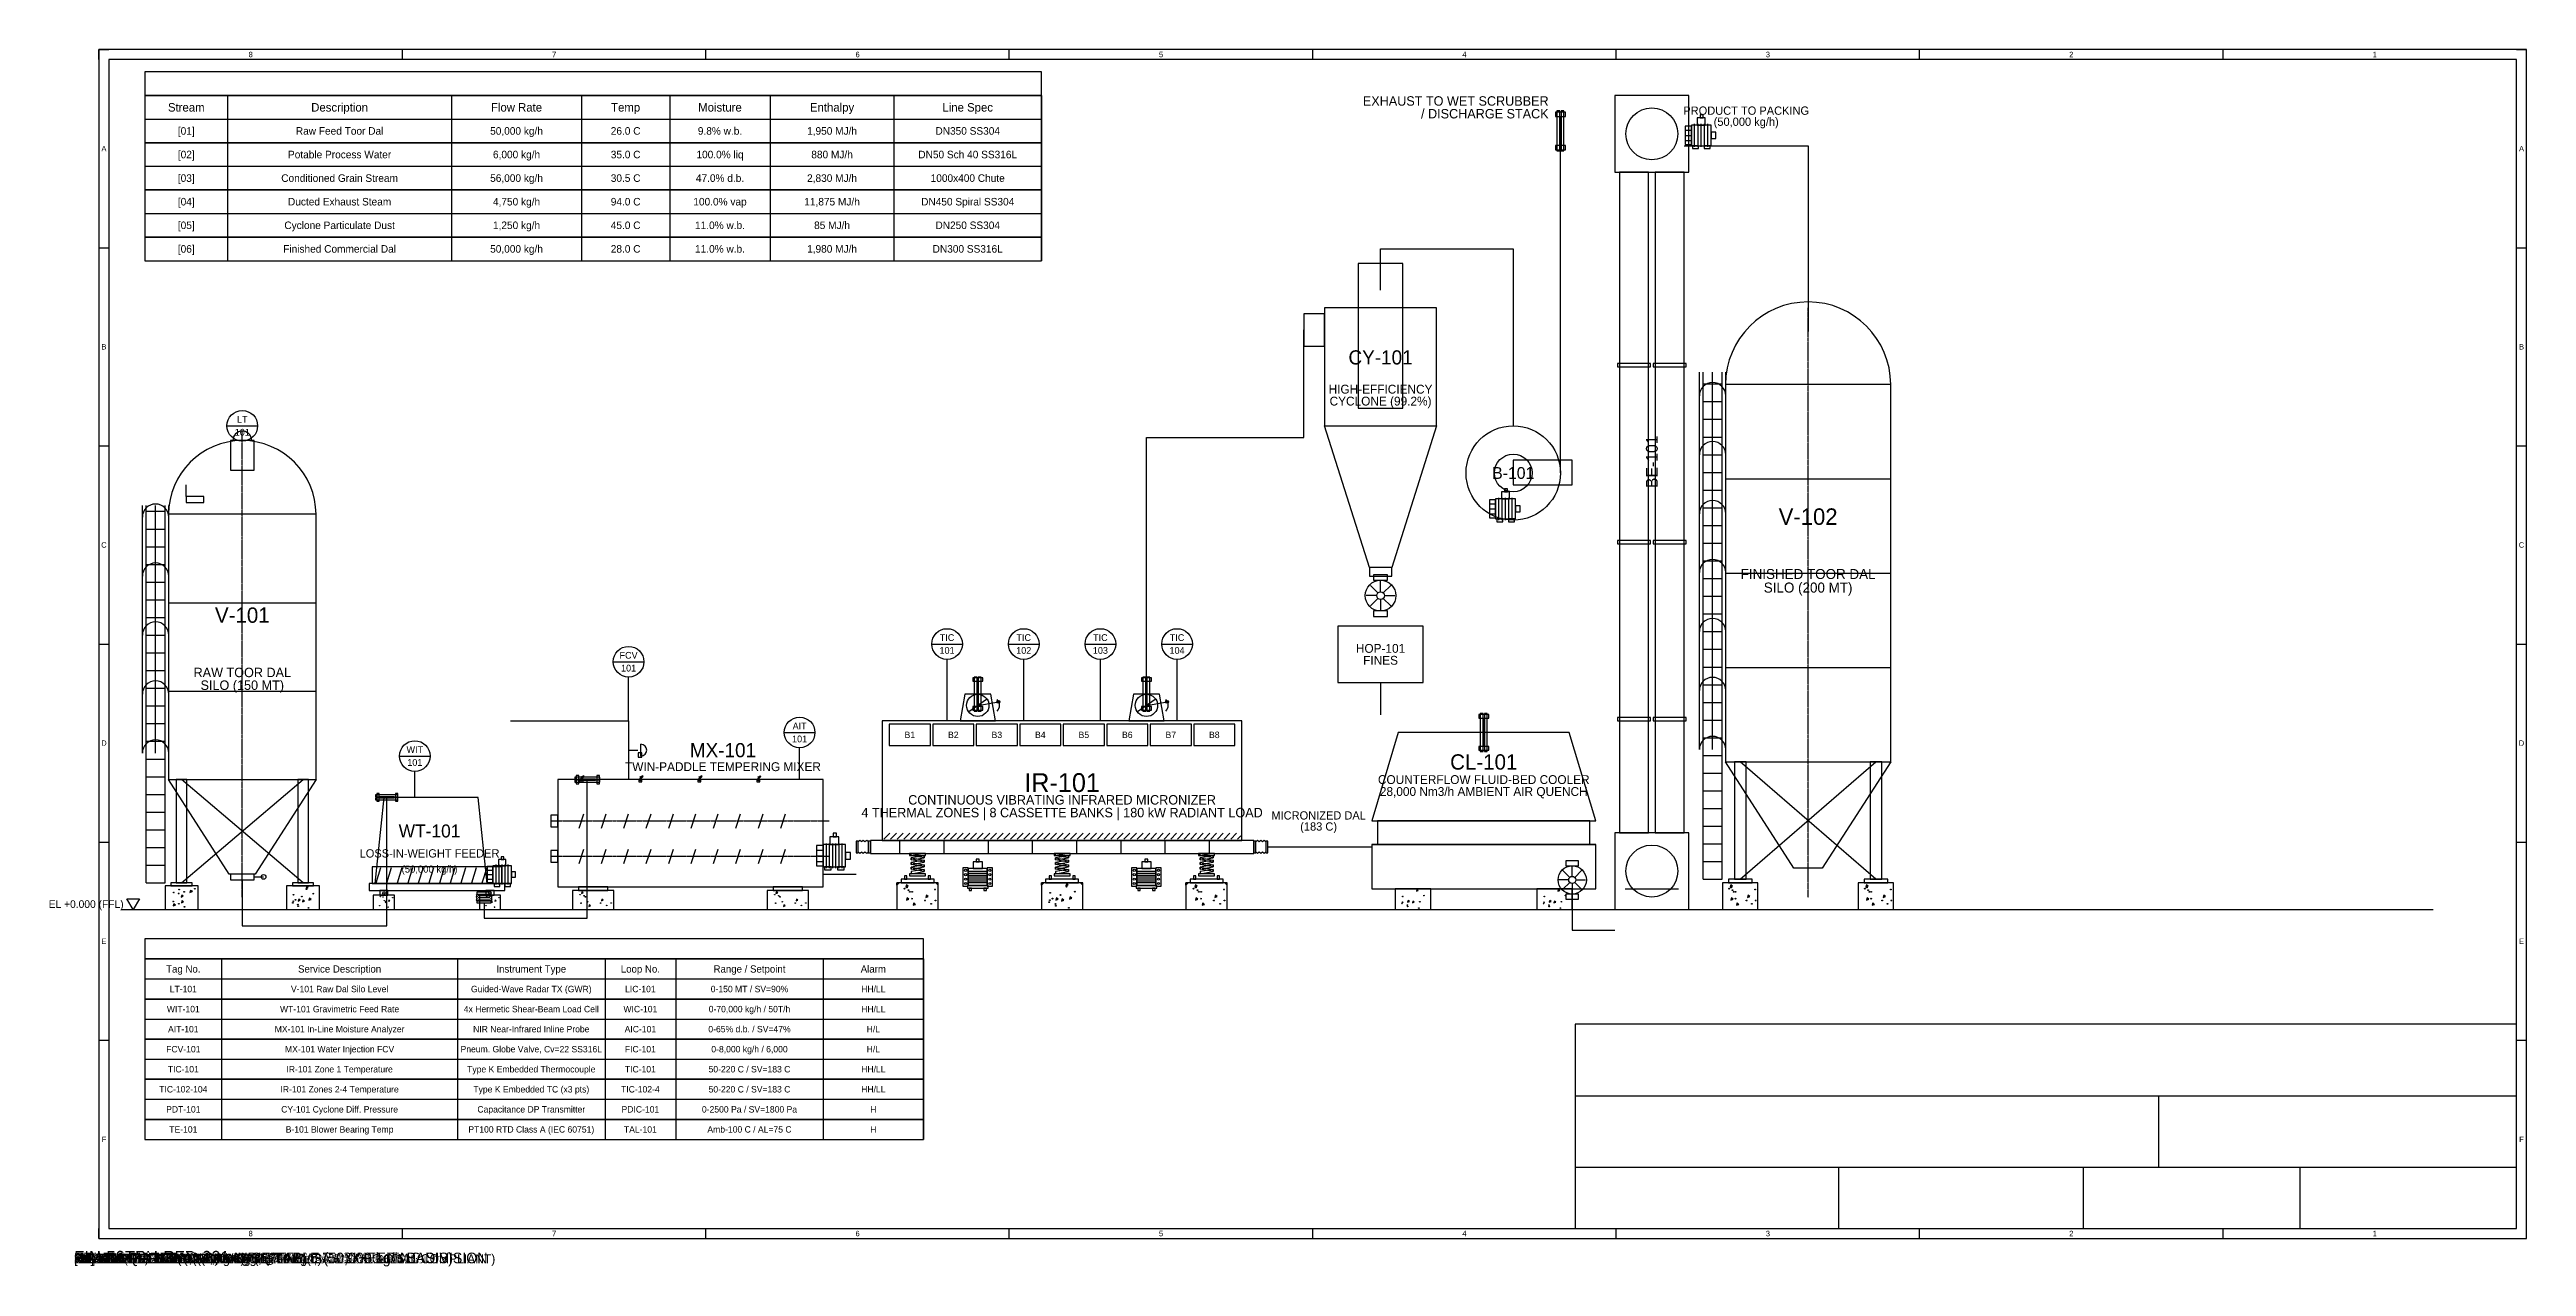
# Model space of a CAD drawing. Header units: metres. Extents: x -418 to 41580, y -54 to 20580.
import ezdxf
from ezdxf.enums import TextEntityAlignment as Align

# ---------------------------------------------------------------- set-up
doc = ezdxf.new("R2010")
doc.units = ezdxf.units.M
doc.linetypes.add('CENTER', pattern=[5.08, 3.175, -0.635, 0.635, -0.635])
doc.linetypes.add('DASHED', pattern=[1.524, 1.27, -0.254])
for name, color, linetype in [('BORDER', 7, 'Continuous'), ('DIMENSIONS', 6, 'Continuous'), ('EQUIPMENT', 4, 'Continuous'), ('EQUIPMENT_CENTERLINE', 1, 'Continuous'), ('EQUIPMENT_INTERNALS', 8, 'Continuous'), ('HATCH', 9, 'Continuous'), ('INSTRUMENTATION', 1, 'Continuous'), ('PIPING_PRIMARY', 5, 'Continuous'), ('PIPING_SECONDARY', 4, 'Continuous'), ('STRUCTURE', 8, 'Continuous'), ('TABLES', 7, 'Continuous'), ('TAGS', 2, 'Continuous'), ('TEXT', 7, 'Continuous'), ('TITLEBLOCK', 7, 'Continuous'), ('UTILITY', 3, 'Continuous'), ('VALVES', 7, 'Continuous')]:
    doc.layers.add(name, color=color, linetype=linetype)

msp = doc.modelspace()

# ---------------------------------------------------------------- texts
at = {"layer": 'BORDER', "color": 7}
for s, p in [('8', (2992, 20496)), ('7', (8138, 20496)), ('6', (13282, 20496)), ('5', (18428, 20496)), ('4', (23572, 20496)), ('3', (28718, 20496)), ('2', (33862, 20496)), ('1', (39008, 20496)), ('A', (504, 18900)), ('A', (41496, 18900)), ('B', (504, 15540)), ('B', (41496, 15540)), ('C', (504, 12180)), ('C', (41496, 12180)), ('D', (504, 8820)), ('D', (41496, 8820)), ('E', (504, 5460)), ('E', (41496, 5460)), ('F', (504, 2100)), ('F', (41496, 2100)), ('8', (2992, 504)), ('7', (8138, 504)), ('6', (13282, 504)), ('5', (18428, 504)), ('4', (23572, 504)), ('3', (28718, 504)), ('2', (33862, 504)), ('1', (39008, 504))]:
    msp.add_text(s, height=92.4, dxfattribs=at).set_placement(p, align=Align.MIDDLE_CENTER)
at = {"layer": 'DIMENSIONS', "color": 7}
msp.add_text('EL +0.000 (FFL)', height=130, dxfattribs=at).set_placement((838, 6090), align=Align.MIDDLE_RIGHT)
at = {"layer": 'EQUIPMENT', "color": 7}
for s, height, p in [('HIGH-EFFICIENCY', 150, (22150, 14821)), ('CYCLONE (99.2%)', 150, (22150, 14619)), ('FINISHED TOOR DAL', 170, (29400, 11687)), ('SILO (200 MT)', 170, (29400, 11457)), ('RAW TOOR DAL', 160, (2850, 10018)), ('SILO (150 MT)', 160, (2850, 9802)), ('TWIN-PADDLE TEMPERING MIXER', 150, (11000, 8420)), ('COUNTERFLOW FLUID-BED COOLER', 150, (23900, 8201)), ('28,000 Nm3/h AMBIENT AIR QUENCH', 150, (23900, 7999)), ('4 THERMAL ZONES | 8 CASSETTE BANKS | 180 kW RADIANT LOAD', 160, (16750, 7642)), ('CONTINUOUS VIBRATING INFRARED MICRONIZER', 160, (16750, 7858)), ('LOSS-IN-WEIGHT FEEDER', 140, (6025, 6950)), ('(50,000 kg/h)', 120, (6025, 6684))]:
    msp.add_text(s, height=height, dxfattribs=at).set_placement(p, align=Align.MIDDLE_CENTER)
at = {"layer": 'EQUIPMENT_INTERNALS', "color": 1}
for s, p in [('B1', (14169, 8960)), ('B2', (14906, 8960)), ('B3', (15644, 8960)), ('B4', (16381, 8960)), ('B5', (17119, 8960)), ('B6', (17856, 8960)), ('B7', (18594, 8960)), ('B8', (19331, 8960))]:
    msp.add_text(s, height=110, dxfattribs=at).set_placement(p, align=Align.MIDDLE_CENTER)
at = {"layer": 'INSTRUMENTATION', "color": 1}
for s, p in [('LT', (2850, 14309)), ('101', (2850, 14091)), ('TIC', (14800, 10609)), ('TIC', (16100, 10609)), ('TIC', (17400, 10609)), ('TIC', (18700, 10609)), ('FCV', (9400, 10309)), ('101', (9400, 10091)), ('101', (14800, 10391)), ('102', (16100, 10391)), ('103', (17400, 10391)), ('104', (18700, 10391)), ('AIT', (12300, 9109)), ('101', (12300, 8891)), ('WIT', (5775, 8709)), ('101', (5775, 8491))]:
    msp.add_text(s, height=114.4, dxfattribs=at).set_placement(p, align=Align.MIDDLE_CENTER)
at = {"layer": 'TABLES', "color": 7}
for s, height, p in [('Stream', 144, (1900, 19600)), ('Description', 144, (4500, 19600)), ('Flow Rate', 144, (7500, 19600)), ('Temp', 144, (9350, 19600)), ('Moisture', 144, (10950, 19600)), ('Enthalpy', 144, (12850, 19600)), ('Line Spec', 144, (15150, 19600)), ('[01]', 128, (1900, 19200)), ('Raw Feed Toor Dal', 128, (4500, 19200)), ('50,000 kg/h', 128, (7500, 19200)), ('26.0 C', 128, (9350, 19200)), ('9.8% w.b.', 128, (10950, 19200)), ('1,950 MJ/h', 128, (12850, 19200)), ('DN350 SS304', 128, (15150, 19200)), ('[02]', 128, (1900, 18800)), ('Potable Process Water', 128, (4500, 18800)), ('6,000 kg/h', 128, (7500, 18800)), ('35.0 C', 128, (9350, 18800)), ('100.0% liq', 128, (10950, 18800)), ('880 MJ/h', 128, (12850, 18800)), ('DN50 Sch 40 SS316L', 128, (15150, 18800)), ('[03]', 128, (1900, 18400)), ('[04]', 128, (1900, 18000)), ('Conditioned Grain Stream', 128, (4500, 18400)), ('Ducted Exhaust Steam', 128, (4500, 18000)), ('56,000 kg/h', 128, (7500, 18400)), ('4,750 kg/h', 128, (7500, 18000)), ('30.5 C', 128, (9350, 18400)), ('94.0 C', 128, (9350, 18000)), ('100.0% vap', 128, (10950, 18000)), ('47.0% d.b.', 128, (10950, 18400)), ('11,875 MJ/h', 128, (12850, 18000)), ('2,830 MJ/h', 128, (12850, 18400)), ('DN450 Spiral SS304', 128, (15150, 18000)), ('1000x400 Chute', 128, (15150, 18400)), ('[05]', 128, (1900, 17600)), ('Cyclone Particulate Dust', 128, (4500, 17600)), ('1,250 kg/h', 128, (7500, 17600)), ('45.0 C', 128, (9350, 17600)), ('11.0% w.b.', 128, (10950, 17600)), ('85 MJ/h', 128, (12850, 17600)), ('DN250 SS304', 128, (15150, 17600)), ('[06]', 128, (1900, 17200)), ('Finished Commercial Dal', 128, (4500, 17200)), ('50,000 kg/h', 128, (7500, 17200)), ('28.0 C', 128, (9350, 17200)), ('11.0% w.b.', 128, (10950, 17200)), ('1,980 MJ/h', 128, (12850, 17200)), ('DN300 SS316L', 128, (15150, 17200)), ('Tag No.', 122.4, (1850, 4990)), ('Service Description', 122.4, (4500, 4990)), ('Instrument Type', 122.4, (7750, 4990)), ('Loop No.', 122.4, (9600, 4990)), ('Range / Setpoint', 122.4, (11450, 4990)), ('Alarm', 122.4, (13550, 4990)), ('LT-101', 108.8, (1850, 4650)), ('V-101 Raw Dal Silo Level', 108.8, (4500, 4650)), ('Guided-Wave Radar TX (GWR)', 108.8, (7750, 4650)), ('LIC-101', 108.8, (9600, 4650)), ('0-150 MT / SV=90%', 108.8, (11450, 4650)), ('HH/LL', 108.8, (13550, 4650)), ('WIT-101', 108.8, (1850, 4310)), ('WT-101 Gravimetric Feed Rate', 108.8, (4500, 4310)), ('4x Hermetic Shear-Beam Load Cell', 108.8, (7750, 4310)), ('WIC-101', 108.8, (9600, 4310)), ('0-70,000 kg/h / 50T/h', 108.8, (11450, 4310)), ('HH/LL', 108.8, (13550, 4310)), ('AIT-101', 108.8, (1850, 3970)), ('MX-101 In-Line Moisture Analyzer', 108.8, (4500, 3970)), ('NIR Near-Infrared Inline Probe', 108.8, (7750, 3970)), ('AIC-101', 108.8, (9600, 3970)), ('0-65% d.b. / SV=47%', 108.8, (11450, 3970)), ('H/L', 108.8, (13550, 3970)), ('FCV-101', 108.8, (1850, 3630)), ('MX-101 Water Injection FCV', 108.8, (4500, 3630)), ('Pneum. Globe Valve, Cv=22 SS316L', 108.8, (7750, 3630)), ('FIC-101', 108.8, (9600, 3630)), ('0-8,000 kg/h / 6,000', 108.8, (11450, 3630)), ('H/L', 108.8, (13550, 3630)), ('TIC-102-104', 108.8, (1850, 2950)), ('TIC-101', 108.8, (1850, 3290)), ('IR-101 Zones 2-4 Temperature', 108.8, (4500, 2950)), ('IR-101 Zone 1 Temperature', 108.8, (4500, 3290)), ('Type K Embedded Thermocouple', 108.8, (7750, 3290)), ('Type K Embedded TC (x3 pts)', 108.8, (7750, 2950)), ('TIC-102-4', 108.8, (9600, 2950)), ('TIC-101', 108.8, (9600, 3290)), ('50-220 C / SV=183 C', 108.8, (11450, 3290)), ('50-220 C / SV=183 C', 108.8, (11450, 2950)), ('HH/LL', 108.8, (13550, 3290)), ('HH/LL', 108.8, (13550, 2950)), ('PDT-101', 108.8, (1850, 2610)), ('CY-101 Cyclone Diff. Pressure', 108.8, (4500, 2610)), ('Capacitance DP Transmitter', 108.8, (7750, 2610)), ('PDIC-101', 108.8, (9600, 2610)), ('0-2500 Pa / SV=1800 Pa', 108.8, (11450, 2610)), ('H', 109, (13550, 2610)), ('TE-101', 108.8, (1850, 2270)), ('B-101 Blower Bearing Temp', 108.8, (4500, 2270)), ('PT100 RTD Class A (IEC 60751)', 108.8, (7750, 2270)), ('TAL-101', 108.8, (9600, 2270)), ('Amb-100 C / AL=75 C', 108.8, (11450, 2270)), ('H', 109, (13550, 2270))]:
    msp.add_text(s, height=height, dxfattribs=at).set_placement(p, align=Align.MIDDLE_CENTER)
for s, height in [('INSTRUMENT INDEX — FIN-50TPH LINE (ISA 5.1 / IEC 61511 COMPLIANT)', 153), ('HEAT & MATERIAL BALANCE TABLE (50,000 kg/h BASIS)', 180)]:
    msp.add_text(s, height=height, dxfattribs=at).set_placement((0, 0))
at = {"layer": 'TAGS', "color": 5}
for s, p in [('PRODUCT TO PACKING', (28350, 19544)), ('(50,000 kg/h)', (28350, 19356)), ('MICRONIZED DAL', (21100, 7594)), ('(183 C)', (21100, 7406))]:
    msp.add_text(s, height=140, dxfattribs=at).set_placement(p, align=Align.MIDDLE_CENTER)
at = {"layer": 'TAGS', "color": 2}
for s, height, p in [('CY-101', 240, (22150, 15360)), ('B-101', 200, (24400, 13400)), ('V-102', 280, (29400, 12660)), ('V-101', 260, (2850, 10990)), ('HOP-101', 150, (22150, 10426)), ('FINES', 150, (22150, 10224)), ('MX-101', 240, (11000, 8700)), ('CL-101', 260, (23900, 8500)), ('IR-101', 320, (16750, 8150)), ('WT-101', 220, (6025, 7330))]:
    msp.add_text(s, height=height, dxfattribs=at).set_placement(p, align=Align.MIDDLE_CENTER)
msp.add_text('BE-101', height=200, rotation=90, dxfattribs=at).set_placement((26750, 13590), align=Align.MIDDLE_CENTER)
at = {"layer": 'TAGS', "color": 5}
for s, height in [('[03] TEMPERED DAL (56,000 kg/h, 47% m)', 150), ('[01] RAW FEED DAL (50,000 kg/h)', 160), ('[06] COOLED DAL (28 C)', 160)]:
    msp.add_text(s, height=height, dxfattribs=at).set_placement((0, 0))
at = {"layer": 'TAGS', "color": 2}
for s, height in [('KV-101', 130), ('RV-103', 150), ('RV-102', 160)]:
    msp.add_text(s, height=height, dxfattribs=at).set_placement((0, 0))
at = {"layer": 'TAGS', "color": 4}
for s in ['[04] DUCTED STEAM & FINES (4,750 kg/h)', '[05] FINES DUST (1,250 kg/h)']:
    msp.add_text(s, height=160, dxfattribs=at).set_placement((0, 0))
at = {"layer": 'TEXT', "color": 7}
for s, p in [('EXHAUST TO WET SCRUBBER', (25000, 19708)), ('/ DISCHARGE STACK', (25000, 19492))]:
    msp.add_text(s, height=160, dxfattribs=at).set_placement(p, align=Align.MIDDLE_RIGHT)
at = {"layer": 'TITLEBLOCK', "color": 7}
for s, height in [('TOOR DAL HTC RESOLUTION', 130), ('PROCESS / MECHANICAL', 130), ('N.T.S. / SI (mm)', 130), ('PROCESS FLOW & PIPING INSTRUMENTATION DIAGRAM', 160), ('FINNOAQ CHEMICAL & INDUSTRIAL ENGINEERING DIVISION', 180)]:
    msp.add_text(s, height=height, dxfattribs=at).set_placement((0, 0))
at = {"layer": 'TITLEBLOCK', "color": 8}
for s, height in [('50 T/HR CONTINUOUS INFRARED MICRONIZATION & TEMPERING LINE', 110), ('SCALE / UNITS:', 95), ('REV / STATUS:', 95), ('PROJECT:', 95), ('DISCIPLINE:', 95), ('DRAWING TITLE:', 100), ('DRAWING NUMBER:', 100), ('PROCESS DESIGN & PLANT ENGINEERING CENTER | ADVANCED PILOT FACILITY', 120)]:
    msp.add_text(s, height=height, dxfattribs=at).set_placement((0, 0))
at = {"layer": 'TITLEBLOCK', "color": 3}
msp.add_text('REV 0 / APPROVED', height=130, dxfattribs=at).set_placement((0, 0))
at = {"layer": 'TITLEBLOCK', "color": 1}
msp.add_text('FIN-50TPH-PFD-001', height=210, dxfattribs=at).set_placement((0, 0))
at = {"layer": 'UTILITY', "color": 3}
msp.add_text('[02] POTABLE WATER (6,000 kg/h @ 35 C)', height=150, dxfattribs=at).set_placement((0, 0))

# ---------------------------------------------------------------- linework, layer by layer
at = {"layer": 'BORDER', "color": 7}
for p, q in [((420, 20412), (420, 20580)), ((420, 20580), (588, 20580)), ((5565, 20412), (5565, 20580)), ((10710, 20412), (10710, 20580)), ((15855, 20412), (15855, 20580)), ((21000, 20412), (21000, 20580)), ((26145, 20412), (26145, 20580)), ((31290, 20412), (31290, 20580)), ((36435, 20412), (36435, 20580)), ((41412, 20580), (41580, 20580)), ((41580, 20412), (41580, 20580)), ((420, 17220), (588, 17220)), ((41412, 17220), (41580, 17220)), ((420, 13860), (588, 13860)), ((41412, 13860), (41580, 13860)), ((420, 10500), (588, 10500)), ((41412, 10500), (41580, 10500)), ((420, 7140), (588, 7140)), ((41412, 7140), (41580, 7140)), ((420, 3780), (588, 3780)), ((41412, 3780), (41580, 3780)), ((420, 420), (420, 588)), ((420, 420), (588, 420)), ((5565, 420), (5565, 588)), ((10710, 420), (10710, 588)), ((15855, 420), (15855, 588)), ((21000, 420), (21000, 588)), ((26145, 420), (26145, 588)), ((31290, 420), (31290, 588)), ((36435, 420), (36435, 588)), ((41412, 420), (41580, 420)), ((41580, 420), (41580, 588))]:
    msp.add_line(p, q, dxfattribs=at)
for points in [[(420, 420), (41580, 420), (41580, 20580), (420, 20580)], [(588, 588), (41412, 588), (41412, 20412), (588, 20412)]]:
    msp.add_lwpolyline(points, close=True, dxfattribs=at)
at = {"layer": 'DIMENSIONS', "color": 1}
msp.add_lwpolyline([(1000, 6000), (892, 6180), (1108, 6180)], close=True, dxfattribs=at)
at = {"layer": 'EQUIPMENT', "color": 4}
for p, q in [((14000, 6950), (14000, 7170)), ((14750, 6950), (14750, 7170)), ((15500, 6950), (15500, 7170)), ((16250, 6950), (16250, 7170)), ((17000, 6950), (17000, 7170)), ((17750, 6950), (17750, 7170)), ((18500, 6950), (18500, 7170)), ((19250, 6950), (19250, 7170))]:
    msp.add_line(p, q, dxfattribs=at)
for points in [[(26120, 18500), (27380, 18500), (27380, 19800), (26120, 19800)], [(27316, 18968), (27420, 18968), (27420, 19282), (27316, 19282)], [(27420, 18950), (27758, 18950), (27758, 19300), (27420, 19300)], [(26200, 7300), (26695, 7300), (26695, 18500), (26200, 18500)], [(26805, 7300), (27300, 7300), (27300, 18500), (26805, 18500)], [(20850, 15550), (21200, 15550), (21200, 16100), (20850, 16100)], [(21200, 14200), (23100, 14200), (23100, 16200), (21200, 16200)], [(28000, 8500), (30800, 8500), (30800, 14900), (28000, 14900)], [(2650, 13450), (3050, 13450), (3050, 13950), (2650, 13950)], [(21200, 14200), (23100, 14200), (22340, 11800), (21960, 11800)], [(24400, 13200), (25400, 13200), (25400, 13620), (24400, 13620)], [(1600, 8200), (4100, 8200), (4100, 12700), (1600, 12700)], [(23996, 12637), (24100, 12637), (24100, 12943), (23996, 12943)], [(24100, 12620), (24438, 12620), (24438, 12960), (24100, 12960)], [(21428, 9850), (22872, 9850), (22872, 10800), (21428, 10800)], [(15020, 9200), (15620, 9200), (15540, 9650), (15100, 9650)], [(17880, 9200), (18480, 9200), (18400, 9650), (17960, 9650)], [(13700, 7170), (19800, 7170), (19800, 9200), (13700, 9200)], [(22000, 7500), (25800, 7500), (25350, 9000), (22450, 9000)], [(28000, 8500), (30800, 8500), (29640, 6700), (29160, 6700)], [(1600, 8200), (4100, 8200), (3070, 6600), (2630, 6600)], [(8200, 6380), (12700, 6380), (12700, 8200), (8200, 8200)], [(8586, 8191), (8645, 8254), (8632, 8263), (8578, 8200)], [(9586, 8191), (9645, 8254), (9632, 8263), (9578, 8200)], [(10586, 8191), (10645, 8254), (10632, 8263), (10578, 8200)], [(11586, 8191), (11645, 8254), (11632, 8263), (11578, 8200)], [(5100, 6440), (7000, 6440), (6850, 7900), (5250, 7900)], [(13295, 7150), (13323, 7172), (13352, 7150), (13380, 7172), (13408, 7150), (13437, 7172), (13465, 7150), (13465, 6970), (13437, 6948), (13408, 6970), (13380, 6948), (13352, 6970), (13323, 6948), (13295, 6970)], [(13500, 6950), (20000, 6950), (20000, 7170), (13500, 7170)], [(20035, 7150), (20063, 7172), (20092, 7150), (20120, 7172), (20148, 7150), (20177, 7172), (20205, 7150), (20205, 6970), (20177, 6948), (20148, 6970), (20120, 6948), (20092, 6970), (20063, 6948), (20035, 6970)], [(26120, 6000), (27380, 6000), (27380, 7300), (26120, 7300)], [(5050, 6440), (7250, 6440), (7250, 6720), (5050, 6720)], [(7004, 6455), (7100, 6455), (7100, 6725), (7004, 6725)], [(7100, 6440), (7412, 6440), (7412, 6740), (7100, 6740)], [(12584, 6739), (12700, 6739), (12700, 7081), (12584, 7081)], [(12700, 6720), (13077, 6720), (13077, 7100), (12700, 7100)], [(22000, 6350), (25800, 6350), (25800, 7100), (22000, 7100)], [(15070, 6396), (15160, 6396), (15160, 6704), (15070, 6704)], [(15160, 6406), (15480, 6406), (15480, 6694), (15160, 6694)], [(15480, 6396), (15570, 6396), (15570, 6704), (15480, 6704)], [(17930, 6396), (18020, 6396), (18020, 6704), (17930, 6704)], [(18020, 6406), (18340, 6406), (18340, 6694), (18020, 6694)], [(18340, 6396), (18430, 6396), (18430, 6704), (18340, 6704)], [(6840, 6255), (6814, 6237), (6840, 6218), (6814, 6200), (6840, 6182), (6814, 6163), (6840, 6145), (7060, 6145), (7086, 6163), (7060, 6182), (7086, 6200), (7060, 6218), (7086, 6237), (7060, 6255)]]:
    msp.add_lwpolyline(points, close=True, dxfattribs=at)
at = {"layer": 'EQUIPMENT', "color": 7}
for points in [[(27521, 19300), (27657, 19300), (27657, 19422), (27521, 19422)], [(27572, 19422), (27623, 19422), (27623, 19475), (27572, 19475)], [(27758, 19072), (27836, 19072), (27836, 19178), (27758, 19178)], [(24201, 12960), (24337, 12960), (24337, 13079), (24201, 13079)], [(24252, 13079), (24303, 13079), (24303, 13130), (24252, 13130)], [(1900, 12900), (2200, 12900), (2200, 13000), (1900, 13000)], [(24438, 12739), (24516, 12739), (24516, 12841), (24438, 12841)], [(21960, 11650), (22340, 11650), (22340, 11800), (21960, 11800)], [(12813, 7100), (12964, 7100), (12964, 7233), (12813, 7233)], [(12870, 7233), (12926, 7233), (12926, 7290), (12870, 7290)], [(7194, 6740), (7318, 6740), (7318, 6845), (7194, 6845)], [(7240, 6845), (7287, 6845), (7287, 6890), (7240, 6890)], [(13077, 6853), (13164, 6853), (13164, 6967), (13077, 6967)], [(15240, 6694), (15400, 6694), (15400, 6806), (15240, 6806)], [(15295, 6806), (15345, 6806), (15345, 6854), (15295, 6854)], [(18100, 6694), (18260, 6694), (18260, 6806), (18100, 6806)], [(18155, 6806), (18205, 6806), (18205, 6854), (18155, 6854)], [(7412, 6545), (7484, 6545), (7484, 6635), (7412, 6635)]]:
    msp.add_lwpolyline(points, close=True, dxfattribs=at)
for centre, radius in [((26750, 19150), 440), ((24400, 13400), 320), ((26750, 6650), 440)]:
    msp.add_circle(centre, radius, dxfattribs=at)
at = {"layer": 'EQUIPMENT', "color": 4}
for centre, radius in [((24400, 13400), 800), ((15320, 9460), 190), ((18180, 9460), 190)]:
    msp.add_circle(centre, radius, dxfattribs=at)
for centre, radius in [((29400, 14900), 1400), ((2850, 12700), 1250), ((2850, 13950), 160)]:
    msp.add_arc(centre, radius, 0, 180, dxfattribs=at)
at = {"layer": 'EQUIPMENT_CENTERLINE', "color": 1, "linetype": 'CENTER'}
for p, q in [((29400, 6200), (29400, 16200)), ((2850, 6200), (2850, 14100)), ((8100, 7500), (12800, 7500)), ((8100, 6900), (12800, 6900))]:
    msp.add_line(p, q, dxfattribs=at)
at = {"layer": 'EQUIPMENT_INTERNALS', "color": 8}
for p, q in [((27476, 18930), (27476, 19320)), ((27533, 18930), (27533, 19320)), ((27589, 18930), (27589, 19320)), ((27645, 18930), (27645, 19320)), ((27702, 18930), (27702, 19320)), ((24156, 12600), (24156, 12980)), ((24213, 12600), (24213, 12980)), ((24269, 12600), (24269, 12980)), ((24325, 12600), (24325, 12980)), ((24382, 12600), (24382, 12980)), ((7152, 6420), (7152, 6760)), ((7204, 6420), (7204, 6760)), ((7256, 6420), (7256, 6760)), ((7308, 6420), (7308, 6760)), ((7360, 6420), (7360, 6760)), ((12754, 6700), (12754, 7120)), ((12808, 6700), (12808, 7120)), ((12862, 6700), (12862, 7120)), ((12915, 6700), (12915, 7120)), ((12969, 6700), (12969, 7120)), ((13023, 6700), (13023, 7120)), ((5120, 6450), (5200, 6710)), ((5300, 6450), (5380, 6710)), ((5480, 6450), (5560, 6710)), ((5660, 6450), (5740, 6710)), ((5840, 6450), (5920, 6710)), ((6020, 6450), (6100, 6710)), ((6200, 6450), (6280, 6710)), ((6380, 6450), (6460, 6710)), ((6560, 6450), (6640, 6710)), ((6740, 6450), (6820, 6710)), ((6920, 6450), (7000, 6710)), ((15170, 6646), (15470, 6646)), ((15170, 6614), (15470, 6614)), ((15170, 6582), (15470, 6582)), ((15170, 6550), (15470, 6550)), ((15170, 6518), (15470, 6518)), ((15170, 6486), (15470, 6486)), ((15170, 6454), (15470, 6454)), ((18030, 6646), (18330, 6646)), ((18030, 6614), (18330, 6614)), ((18030, 6582), (18330, 6582)), ((18030, 6550), (18330, 6550)), ((18030, 6518), (18330, 6518)), ((18030, 6486), (18330, 6486)), ((18030, 6454), (18330, 6454)), ((6851, 6237), (7049, 6237)), ((6851, 6200), (7049, 6200)), ((6851, 6163), (7049, 6163))]:
    msp.add_line(p, q, dxfattribs=at)
at = {"layer": 'EQUIPMENT_INTERNALS', "color": 7}
for p, q in [((27331, 19212), (27405, 19212)), ((27331, 19125), (27405, 19125)), ((27331, 19038), (27405, 19038)), ((24011, 12875), (24085, 12875)), ((24011, 12790), (24085, 12790)), ((24011, 12705), (24085, 12705)), ((12599, 7005), (12685, 7005)), ((12599, 6910), (12685, 6910)), ((12599, 6815), (12685, 6815)), ((7019, 6665), (7085, 6665)), ((7019, 6590), (7085, 6590)), ((7019, 6515), (7085, 6515))]:
    msp.add_line(p, q, dxfattribs=at)
at = {"layer": 'EQUIPMENT_INTERNALS', "color": 8, "linetype": 'DASHED'}
for p, q in [((28000, 13300), (30800, 13300)), ((28000, 11700), (30800, 11700)), ((1600, 11200), (4100, 11200)), ((28000, 10100), (30800, 10100)), ((1600, 9700), (4100, 9700)), ((22000, 7100), (25800, 7100))]:
    msp.add_line(p, q, dxfattribs=at)
at = {"layer": 'EQUIPMENT_INTERNALS', "color": 4}
for p, q in [((8560, 7380), (8640, 7620)), ((8940, 7380), (9020, 7620)), ((9320, 7380), (9400, 7620)), ((9700, 7380), (9780, 7620)), ((10080, 7380), (10160, 7620)), ((10460, 7380), (10540, 7620)), ((10840, 7380), (10920, 7620)), ((11220, 7380), (11300, 7620)), ((11600, 7380), (11680, 7620)), ((11980, 7380), (12060, 7620)), ((8560, 6780), (8640, 7020)), ((8940, 6780), (9020, 7020)), ((9320, 6780), (9400, 7020)), ((9700, 6780), (9780, 7020)), ((10080, 6780), (10160, 7020)), ((10460, 6780), (10540, 7020)), ((10840, 6780), (10920, 7020)), ((11220, 6780), (11300, 7020)), ((11600, 6780), (11680, 7020)), ((11980, 6780), (12060, 7020))]:
    msp.add_line(p, q, dxfattribs=at)
at = {"layer": 'EQUIPMENT_INTERNALS', "color": 8}
msp.add_lwpolyline([(21770, 14500), (22530, 14500), (22530, 16950), (21770, 16950)], close=True, dxfattribs=at)
at = {"layer": 'EQUIPMENT_INTERNALS', "color": 1}
for points in [[(13820, 8780), (14518, 8780), (14518, 9140), (13820, 9140)], [(14558, 8780), (15255, 8780), (15255, 9140), (14558, 9140)], [(15295, 8780), (15992, 8780), (15992, 9140), (15295, 9140)], [(16032, 8780), (16730, 8780), (16730, 9140), (16032, 9140)], [(16770, 8780), (17468, 8780), (17468, 9140), (16770, 9140)], [(17508, 8780), (18205, 8780), (18205, 9140), (17508, 9140)], [(18245, 8780), (18942, 8780), (18942, 9140), (18245, 9140)], [(18982, 8780), (19680, 8780), (19680, 9140), (18982, 9140)]]:
    msp.add_lwpolyline(points, close=True, dxfattribs=at)
at = {"layer": 'HATCH', "color": 9}
for p, q in [((13727, 7190), (13827, 7290)), ((13840, 7190), (13940, 7290)), ((13953, 7190), (14053, 7290)), ((14067, 7190), (14167, 7290)), ((14180, 7190), (14280, 7290)), ((14293, 7190), (14393, 7290)), ((14406, 7190), (14506, 7290)), ((14519, 7190), (14619, 7290)), ((14632, 7190), (14732, 7290)), ((14745, 7190), (14845, 7290)), ((14859, 7190), (14959, 7290)), ((14972, 7190), (15072, 7290)), ((15085, 7190), (15185, 7290)), ((15198, 7190), (15298, 7290)), ((15311, 7190), (15411, 7290)), ((15424, 7190), (15524, 7290)), ((15537, 7190), (15637, 7290)), ((15651, 7190), (15751, 7290)), ((15764, 7190), (15864, 7290)), ((15877, 7190), (15977, 7290)), ((15990, 7190), (16090, 7290)), ((16103, 7190), (16203, 7290)), ((16216, 7190), (16316, 7290)), ((16329, 7190), (16429, 7290)), ((16442, 7190), (16542, 7290)), ((16556, 7190), (16656, 7290)), ((16669, 7190), (16769, 7290)), ((16782, 7190), (16882, 7290)), ((16895, 7190), (16995, 7290)), ((17008, 7190), (17108, 7290)), ((17121, 7190), (17221, 7290)), ((17234, 7190), (17334, 7290)), ((17348, 7190), (17448, 7290)), ((17461, 7190), (17561, 7290)), ((17574, 7190), (17674, 7290)), ((17687, 7190), (17787, 7290)), ((17800, 7190), (17900, 7290)), ((17913, 7190), (18013, 7290)), ((18026, 7190), (18126, 7290)), ((18140, 7190), (18240, 7290)), ((18253, 7190), (18353, 7290)), ((18366, 7190), (18466, 7290)), ((18479, 7190), (18579, 7290)), ((18592, 7190), (18692, 7290)), ((18705, 7190), (18805, 7290)), ((18818, 7190), (18918, 7290)), ((18931, 7190), (19031, 7290)), ((19045, 7190), (19145, 7290)), ((19158, 7190), (19258, 7290)), ((19271, 7190), (19371, 7290)), ((19384, 7190), (19484, 7290)), ((19497, 7190), (19597, 7290)), ((19610, 7190), (19710, 7290)), ((19723, 7190), (19780, 7247))]:
    msp.add_line(p, q, dxfattribs=at)
at = {"layer": 'HATCH', "color": 2}
msp.add_lwpolyline([(22100, 7100), (25700, 7100), (25700, 7500), (22100, 7500)], close=True, dxfattribs=at)
at = {"layer": 'HATCH', "color": 8}
for points in [[(1962, 6287), (1998, 6302), (1973, 6323), (1962, 6287)], [(3933, 6354), (3969, 6369), (3944, 6390), (3933, 6354)], [(14099, 6376), (14140, 6392), (14111, 6416), (14099, 6376)], [(16816, 6399), (16856, 6415), (16828, 6439), (16816, 6399)], [(18999, 6376), (19040, 6392), (19011, 6416), (18999, 6376)], [(22757, 6310), (22788, 6323), (22766, 6342), (22757, 6310)], [(25157, 6310), (25188, 6323), (25166, 6342), (25157, 6310)], [(28078, 6376), (28118, 6392), (28090, 6416), (28078, 6376)], [(30378, 6376), (30418, 6392), (30390, 6416), (30378, 6376)], [(1679, 6060), (1715, 6074), (1690, 6096), (1679, 6060)], [(1811, 6208), (1847, 6222), (1822, 6244), (1811, 6208)], [(1818, 6114), (1854, 6128), (1829, 6150), (1818, 6114)], [(3795, 6139), (3831, 6154), (3806, 6175), (3795, 6139)], [(3870, 6126), (3906, 6141), (3881, 6162), (3870, 6126)], [(3979, 6154), (4015, 6168), (3990, 6190), (3979, 6154)], [(5271, 6115), (5293, 6123), (5278, 6136), (5271, 6115)], [(5331, 6139), (5353, 6148), (5337, 6161), (5331, 6139)], [(7071, 6115), (7093, 6123), (7078, 6136), (7071, 6115)], [(7131, 6139), (7153, 6148), (7137, 6161), (7131, 6139)], [(8599, 6267), (8628, 6279), (8608, 6296), (8599, 6267)], [(8726, 6050), (8754, 6061), (8734, 6079), (8726, 6050)], [(8940, 6144), (8969, 6156), (8949, 6173), (8940, 6144)], [(11899, 6267), (11928, 6279), (11908, 6296), (11899, 6267)], [(12026, 6050), (12054, 6061), (12034, 6079), (12026, 6050)], [(12240, 6144), (12269, 6156), (12249, 6173), (12240, 6144)], [(14113, 6156), (14153, 6172), (14125, 6196), (14113, 6156)], [(14226, 6070), (14266, 6086), (14238, 6111), (14226, 6070)], [(14440, 6203), (14481, 6219), (14453, 6244), (14440, 6203)], [(16644, 6157), (16685, 6173), (16656, 6197), (16644, 6157)], [(16738, 6142), (16779, 6158), (16750, 6182), (16738, 6142)], [(16874, 6173), (16914, 6189), (16886, 6213), (16874, 6173)], [(19013, 6156), (19053, 6172), (19025, 6196), (19013, 6156)], [(19126, 6070), (19166, 6086), (19138, 6111), (19126, 6070)], [(19340, 6203), (19381, 6219), (19353, 6244), (19340, 6203)], [(22609, 6122), (22641, 6135), (22619, 6153), (22609, 6122)], [(22690, 6110), (22721, 6123), (22699, 6142), (22690, 6110)], [(25009, 6122), (25041, 6135), (25019, 6153), (25009, 6122)], [(25090, 6110), (25121, 6123), (25099, 6142), (25090, 6110)], [(28089, 6156), (28130, 6172), (28102, 6196), (28089, 6156)], [(28186, 6070), (28227, 6086), (28198, 6111), (28186, 6070)], [(28370, 6203), (28411, 6219), (28383, 6244), (28370, 6203)], [(30389, 6156), (30430, 6172), (30402, 6196), (30389, 6156)], [(30486, 6070), (30527, 6086), (30498, 6111), (30486, 6070)], [(30670, 6203), (30711, 6219), (30683, 6244), (30670, 6203)]]:
    msp.add_lwpolyline(points, close=True, dxfattribs=at)
for centre, radius in [((1779, 6336), 6), ((1865, 6298), 6), ((1977, 6297), 6), ((1993, 6308), 6), ((2045, 6351), 6), ((3940, 6342), 6), ((14078, 6352), 6.75), ((14118, 6372), 6.75), ((14145, 6326), 6.75), ((14169, 6299), 6.75), ((14207, 6297), 6.75), ((14596, 6337), 6.75), ((16826, 6385), 6.75), ((16967, 6301), 6.75), ((18978, 6352), 6.75), ((19018, 6372), 6.75), ((19045, 6326), 6.75), ((19069, 6299), 6.75), ((19107, 6297), 6.75), ((19496, 6337), 6.75), ((28060, 6352), 6.75), ((28094, 6372), 6.75), ((28117, 6326), 6.75), ((28137, 6299), 6.75), ((28170, 6297), 6.75), ((28503, 6337), 6.75), ((30360, 6352), 6.75), ((30394, 6372), 6.75), ((30417, 6326), 6.75), ((30437, 6299), 6.75), ((30470, 6297), 6.75), ((30803, 6337), 6.75), ((1680, 6135), 6), ((1687, 6286), 6), ((1771, 6270), 6), ((1773, 6096), 6), ((1870, 6044), 6), ((3706, 6111), 6), ((3714, 6138), 6), ((3719, 6249), 6), ((3751, 6163), 6), ((3791, 6081), 6), ((3796, 6054), 6), ((3859, 6217), 6), ((3972, 6025), 6), ((4054, 6267), 6), ((5181, 6064), 3.6), ((5191, 6218), 3.6), ((5237, 6211), 3.6), ((5260, 6149), 3.6), ((5326, 6038), 3.6), ((5402, 6198), 3.6), ((6981, 6064), 3.6), ((6991, 6218), 3.6), ((7037, 6211), 3.6), ((7060, 6149), 3.6), ((7126, 6038), 3.6), ((7202, 6198), 3.6), ((8578, 6250), 4.8), ((8594, 6106), 4.8), ((8645, 6232), 4.8), ((8669, 6213), 4.8), ((8706, 6130), 4.8), ((8925, 6107), 4.8), ((9029, 6067), 4.8), ((9105, 6108), 4.8), ((11878, 6250), 4.8), ((11894, 6106), 4.8), ((11945, 6232), 4.8), ((11969, 6213), 4.8), ((12006, 6130), 4.8), ((12225, 6107), 4.8), ((12329, 6067), 4.8), ((12405, 6108), 4.8), ((14206, 6182), 6.75), ((14425, 6150), 6.75), ((14529, 6094), 6.75), ((14605, 6151), 6.75), ((16533, 6124), 6.75), ((16542, 6155), 6.75), ((16549, 6280), 6.75), ((16589, 6183), 6.75), ((16639, 6092), 6.75), ((16645, 6061), 6.75), ((16724, 6244), 6.75), ((16865, 6028), 6.75), ((19106, 6182), 6.75), ((19325, 6150), 6.75), ((19429, 6094), 6.75), ((19505, 6151), 6.75), ((22514, 6097), 5.25), ((22522, 6121), 5.25), ((22527, 6218), 5.25), ((22605, 6071), 5.25), ((22610, 6047), 5.25), ((22799, 6022), 5.25), ((22817, 6130), 5.25), ((22886, 6234), 5.25), ((24914, 6097), 5.25), ((24922, 6121), 5.25), ((24927, 6218), 5.25), ((25005, 6071), 5.25), ((25010, 6047), 5.25), ((25199, 6022), 5.25), ((25217, 6130), 5.25), ((25286, 6234), 5.25), ((28169, 6182), 6.75), ((28357, 6150), 6.75), ((28446, 6094), 6.75), ((28511, 6151), 6.75), ((30469, 6182), 6.75), ((30657, 6150), 6.75), ((30746, 6094), 6.75), ((30811, 6151), 6.75)]:
    msp.add_circle(centre, radius, dxfattribs=at)
at = {"layer": 'INSTRUMENTATION', "color": 1}
for p, q in [((2590, 14200), (3110, 14200)), ((14540, 10500), (15060, 10500)), ((15840, 10500), (16360, 10500)), ((17140, 10500), (17660, 10500)), ((18440, 10500), (18960, 10500)), ((9140, 10200), (9660, 10200)), ((12040, 9000), (12560, 9000)), ((5515, 8600), (6035, 8600))]:
    msp.add_line(p, q, dxfattribs=at)
at = {"layer": 'INSTRUMENTATION', "color": 1, "linetype": 'DASHED'}
for p, q in [((2850, 13950), (2850, 13940)), ((14800, 9200), (14800, 10240)), ((16100, 9200), (16100, 10240)), ((17400, 9200), (17400, 10240)), ((18700, 9200), (18700, 10240)), ((9400, 9200), (9400, 9940)), ((12300, 8200), (12300, 8740)), ((5775, 7900), (5775, 8340))]:
    msp.add_line(p, q, dxfattribs=at)
at = {"layer": 'INSTRUMENTATION', "color": 1}
for points in [[(5180, 6240), (5320, 6240), (5320, 6320), (5180, 6320)], [(6980, 6240), (7120, 6240), (7120, 6320), (6980, 6320)]]:
    msp.add_lwpolyline(points, close=True, dxfattribs=at)
for centre, radius in [((2850, 14200), 260), ((14800, 10500), 260), ((16100, 10500), 260), ((17400, 10500), 260), ((18700, 10500), 260), ((9400, 10200), 260), ((12300, 9000), 260), ((5775, 8600), 260), ((5250, 6280), 20), ((7050, 6280), 20)]:
    msp.add_circle(centre, radius, dxfattribs=at)
at = {"layer": 'PIPING_PRIMARY', "color": 5}
for p, q in [((27300, 18950), (29400, 18950)), ((29400, 18950), (29400, 15800)), ((8700, 5850), (8700, 8200)), ((5300, 5720), (5300, 7900)), ((20240, 7060), (22000, 7060)), ((2850, 6500), (2850, 5720)), ((12700, 6600), (13260, 6600)), ((6950, 6110), (6950, 5850)), ((25400, 6260), (25400, 5650)), ((2850, 5720), (5300, 5720)), ((6950, 5850), (8700, 5850)), ((25400, 5650), (26120, 5650))]:
    msp.add_line(p, q, dxfattribs=at)
at = {"layer": 'PIPING_PRIMARY', "color": 7}
for points in [[(25140, 18860), (25190, 18860), (25190, 19540), (25140, 19540)], [(25210, 18860), (25260, 18860), (25260, 19540), (25210, 19540)], [(15260, 9360), (15310, 9360), (15310, 9940), (15260, 9940)], [(15330, 9360), (15380, 9360), (15380, 9940), (15330, 9940)], [(18120, 9360), (18170, 9360), (18170, 9940), (18120, 9940)], [(18190, 9360), (18240, 9360), (18240, 9940), (18190, 9940)], [(23840, 8680), (23890, 8680), (23890, 9320), (23840, 9320)], [(23910, 8680), (23960, 8680), (23960, 9320), (23910, 9320)], [(8490, 8210), (8910, 8210), (8910, 8245), (8490, 8245)], [(8490, 8155), (8910, 8155), (8910, 8190), (8490, 8190)], [(5110, 7910), (5490, 7910), (5490, 7940), (5110, 7940)], [(5110, 7860), (5490, 7860), (5490, 7890), (5110, 7890)]]:
    msp.add_lwpolyline(points, close=True, dxfattribs=at)
at = {"layer": 'PIPING_PRIMARY', "color": 8}
for points in [[(25190, 18975), (25210, 18975), (25210, 19425), (25190, 19425)], [(15310, 9450), (15330, 9450), (15330, 9850), (15310, 9850)], [(18170, 9450), (18190, 9450), (18190, 9850), (18170, 9850)], [(23890, 8775), (23910, 8775), (23910, 9225), (23890, 9225)], [(8560, 8190), (8840, 8190), (8840, 8210), (8560, 8210)], [(5175, 7890), (5425, 7890), (5425, 7910), (5175, 7910)]]:
    msp.add_lwpolyline(points, close=True, dxfattribs=at)
at = {"layer": 'PIPING_SECONDARY', "color": 4}
for p, q in [((25200, 13400), (25200, 19200)), ((22150, 16500), (22150, 17200)), ((22150, 17200), (24400, 17200)), ((24400, 17200), (24400, 14200)), ((20850, 14000), (20850, 15825)), ((18180, 9650), (18180, 14000)), ((18180, 14000), (20850, 14000)), ((22150, 9850), (22150, 9300))]:
    msp.add_line(p, q, dxfattribs=at)
at = {"layer": 'STRUCTURE', "color": 7}
for p, q in [((27556, 8710), (27556, 15110)), ((27780, 8710), (27780, 15110)), ((28004, 8710), (28004, 15110)), ((1900, 13000), (1900, 13200)), ((1156, 8650), (1156, 12850)), ((1380, 8650), (1380, 12850)), ((1604, 8650), (1604, 12850)), ((8600, 8191), (8600, 8245)), ((9600, 8191), (9600, 8245)), ((10600, 8191), (10600, 8245)), ((11600, 8191), (11600, 8245)), ((26300, 6350), (27200, 6350))]:
    msp.add_line(p, q, dxfattribs=at)
at = {"layer": 'STRUCTURE', "color": 8}
for p, q in [((27620, 6510), (27620, 15110)), ((27620, 14910), (27940, 14910)), ((27940, 6510), (27940, 15110)), ((27620, 14610), (27940, 14610)), ((27620, 14310), (27940, 14310)), ((27620, 14010), (27940, 14010)), ((27620, 13710), (27940, 13710)), ((27620, 13410), (27940, 13410)), ((27620, 13110), (27940, 13110)), ((1220, 6450), (1220, 12850)), ((1220, 12750), (1540, 12750)), ((1540, 6450), (1540, 12850)), ((27620, 12810), (27940, 12810)), ((1220, 12450), (1540, 12450)), ((27620, 12510), (27940, 12510)), ((27620, 12210), (27940, 12210)), ((1220, 12150), (1540, 12150)), ((1220, 11850), (1540, 11850)), ((27620, 11910), (27940, 11910)), ((1220, 11550), (1540, 11550)), ((27620, 11610), (27940, 11610)), ((1220, 11250), (1540, 11250)), ((1220, 10950), (1540, 10950)), ((27620, 11310), (27940, 11310)), ((27620, 11010), (27940, 11010)), ((1220, 10650), (1540, 10650)), ((27620, 10710), (27940, 10710)), ((1220, 10350), (1540, 10350)), ((27620, 10410), (27940, 10410)), ((27620, 10110), (27940, 10110)), ((1220, 10050), (1540, 10050)), ((1220, 9750), (1540, 9750)), ((27620, 9810), (27940, 9810)), ((1220, 9450), (1540, 9450)), ((27620, 9510), (27940, 9510)), ((1220, 9150), (1540, 9150)), ((1220, 8850), (1540, 8850)), ((27620, 9210), (27940, 9210)), ((27620, 8910), (27940, 8910)), ((1220, 8550), (1540, 8550)), ((27620, 8610), (27940, 8610)), ((28250, 6510), (30550, 8500)), ((30550, 6510), (28250, 8500)), ((1220, 8250), (1540, 8250)), ((1820, 6450), (3880, 8200)), ((3880, 6450), (1820, 8200)), ((27620, 8310), (27940, 8310)), ((27620, 8010), (27940, 8010)), ((1220, 7950), (1540, 7950)), ((1220, 7650), (1540, 7650)), ((27620, 7710), (27940, 7710)), ((1220, 7350), (1540, 7350)), ((27620, 7410), (27940, 7410)), ((1220, 7050), (1540, 7050)), ((1220, 6750), (1540, 6750)), ((27620, 7110), (27940, 7110)), ((27620, 6810), (27940, 6810)), ((1220, 6450), (1540, 6450)), ((27620, 6510), (27940, 6510))]:
    msp.add_line(p, q, dxfattribs=at)
at = {"layer": 'STRUCTURE', "color": 8, "linetype": 'DASHED'}
msp.add_line((800, 6000), (40000, 6000), dxfattribs=at)
at = {"layer": 'STRUCTURE', "color": 7}
for points in [[(25115, 19445), (25285, 19445), (25285, 19519), (25115, 19519)], [(25115, 18880), (25285, 18880), (25285, 18954), (25115, 18954)], [(26170, 15200), (26725, 15200), (26725, 15255), (26170, 15255)], [(26775, 15200), (27330, 15200), (27330, 15255), (26775, 15255)], [(26170, 12200), (26725, 12200), (26725, 12255), (26170, 12255)], [(26775, 12200), (27330, 12200), (27330, 12255), (26775, 12255)], [(15235, 9870), (15405, 9870), (15405, 9928), (15235, 9928)], [(18095, 9870), (18265, 9870), (18265, 9928), (18095, 9928)], [(15235, 9380), (15405, 9380), (15405, 9438), (15235, 9438)], [(18095, 9380), (18265, 9380), (18265, 9438), (18095, 9438)], [(23815, 9245), (23985, 9245), (23985, 9306), (23815, 9306)], [(26170, 9200), (26725, 9200), (26725, 9255), (26170, 9255)], [(26775, 9200), (27330, 9200), (27330, 9255), (26775, 9255)], [(23815, 8700), (23985, 8700), (23985, 8761), (23815, 8761)], [(8510, 8130), (8555, 8130), (8555, 8270), (8510, 8270)], [(8573, 8164), (8627, 8164), (8627, 8200), (8573, 8200)], [(8860, 8130), (8905, 8130), (8905, 8270), (8860, 8270)], [(9573, 8164), (9627, 8164), (9627, 8200), (9573, 8200)], [(10573, 8164), (10627, 8164), (10627, 8200), (10573, 8200)], [(11573, 8164), (11627, 8164), (11627, 8200), (11573, 8200)], [(5130, 7835), (5172, 7835), (5172, 7965), (5130, 7965)], [(5445, 7835), (5487, 7835), (5487, 7965), (5445, 7965)], [(8080, 7400), (8200, 7400), (8200, 7600), (8080, 7600)], [(13260, 6961), (13295, 6961), (13295, 7159), (13260, 7159)], [(13465, 6961), (13500, 6961), (13500, 7159), (13465, 7159)], [(20000, 6961), (20035, 6961), (20035, 7159), (20000, 7159)], [(20205, 6961), (20240, 6961), (20240, 7159), (20205, 7159)], [(8080, 6800), (8200, 6800), (8200, 7000), (8080, 7000)], [(14165, 6915), (14435, 6915), (14435, 6950), (14165, 6950)], [(14190, 6838), (14410, 6876), (14410, 6911), (14190, 6873)], [(14190, 6760), (14410, 6799), (14410, 6834), (14190, 6795)], [(14190, 6682), (14410, 6721), (14410, 6756), (14190, 6718)], [(16615, 6915), (16885, 6915), (16885, 6950), (16615, 6950)], [(16640, 6838), (16860, 6876), (16860, 6911), (16640, 6873)], [(16640, 6760), (16860, 6799), (16860, 6834), (16640, 6795)], [(16640, 6682), (16860, 6721), (16860, 6756), (16640, 6718)], [(19065, 6915), (19335, 6915), (19335, 6950), (19065, 6950)], [(19090, 6838), (19310, 6876), (19310, 6911), (19090, 6873)], [(19090, 6760), (19310, 6799), (19310, 6834), (19090, 6795)], [(19090, 6682), (19310, 6721), (19310, 6756), (19090, 6718)], [(1640, 6400), (2000, 6400), (2000, 6450), (1640, 6450)], [(3700, 6400), (4060, 6400), (4060, 6450), (3700, 6450)], [(8550, 6320), (9050, 6320), (9050, 6380), (8550, 6380)], [(11850, 6320), (12350, 6320), (12350, 6380), (11850, 6380)], [(13950, 6410), (13950, 6450), (13990, 6450)], [(14020, 6450), (14580, 6450), (14580, 6510), (14020, 6510)], [(14080, 6510), (14120, 6510), (14120, 6570), (14080, 6570)], [(14165, 6570), (14435, 6570), (14435, 6605), (14165, 6605)], [(14190, 6605), (14410, 6644), (14410, 6679), (14190, 6640)], [(14480, 6510), (14520, 6510), (14520, 6570), (14480, 6570)], [(14650, 6410), (14650, 6450), (14610, 6450)], [(15173, 6320), (15217, 6320), (15217, 6358), (15173, 6358)], [(15423, 6320), (15467, 6320), (15467, 6358), (15423, 6358)], [(16400, 6410), (16400, 6450), (16440, 6450)], [(16470, 6450), (17030, 6450), (17030, 6510), (16470, 6510)], [(16530, 6510), (16570, 6510), (16570, 6570), (16530, 6570)], [(16615, 6570), (16885, 6570), (16885, 6605), (16615, 6605)], [(16640, 6605), (16860, 6644), (16860, 6679), (16640, 6640)], [(16930, 6510), (16970, 6510), (16970, 6570), (16930, 6570)], [(17100, 6410), (17100, 6450), (17060, 6450)], [(18033, 6320), (18077, 6320), (18077, 6358), (18033, 6358)], [(18283, 6320), (18327, 6320), (18327, 6358), (18283, 6358)], [(18850, 6410), (18850, 6450), (18890, 6450)], [(18920, 6450), (19480, 6450), (19480, 6510), (18920, 6510)], [(18980, 6510), (19020, 6510), (19020, 6570), (18980, 6570)], [(19065, 6570), (19335, 6570), (19335, 6605), (19065, 6605)], [(19090, 6605), (19310, 6644), (19310, 6679), (19090, 6640)], [(19380, 6510), (19420, 6510), (19420, 6570), (19380, 6570)], [(19550, 6410), (19550, 6450), (19510, 6450)], [(28050, 6450), (28450, 6450), (28450, 6510), (28050, 6510)], [(30350, 6450), (30750, 6450), (30750, 6510), (30350, 6510)], [(6829, 6255), (7071, 6255), (7071, 6290), (6829, 6290)], [(6829, 6110), (7071, 6110), (7071, 6145), (6829, 6145)]]:
    msp.add_lwpolyline(points, close=True, dxfattribs=at)
at = {"layer": 'STRUCTURE', "color": 8}
for points in [[(27440, 18900), (27541, 18900), (27541, 18950), (27440, 18950)], [(27640, 18900), (27741, 18900), (27741, 18950), (27640, 18950)], [(24120, 12570), (24221, 12570), (24221, 12620), (24120, 12620)], [(24320, 12570), (24421, 12570), (24421, 12620), (24320, 12620)], [(28150, 6510), (28350, 6510), (28350, 8500), (28150, 8500)], [(30450, 6510), (30650, 6510), (30650, 8500), (30450, 8500)], [(1730, 6450), (1910, 6450), (1910, 8200), (1730, 8200)], [(3790, 6450), (3970, 6450), (3970, 8200), (3790, 8200)], [(12720, 6670), (12833, 6670), (12833, 6720), (12720, 6720)], [(12945, 6670), (13058, 6670), (13058, 6720), (12945, 6720)], [(14410, 6876), (14190, 6915), (14190, 6950), (14410, 6911)], [(14410, 6799), (14190, 6838), (14190, 6873), (14410, 6834)], [(14410, 6721), (14190, 6760), (14190, 6795), (14410, 6756)], [(16860, 6876), (16640, 6915), (16640, 6950), (16860, 6911)], [(16860, 6799), (16640, 6838), (16640, 6873), (16860, 6834)], [(16860, 6721), (16640, 6760), (16640, 6795), (16860, 6756)], [(19310, 6876), (19090, 6915), (19090, 6950), (19310, 6911)], [(19310, 6799), (19090, 6838), (19090, 6873), (19310, 6834)], [(19310, 6721), (19090, 6760), (19090, 6795), (19310, 6756)], [(1540, 6000), (2100, 6000), (2100, 6400), (1540, 6400)], [(3600, 6000), (4160, 6000), (4160, 6400), (3600, 6400)], [(5000, 6320), (7300, 6320), (7300, 6440), (5000, 6440)], [(7120, 6390), (7214, 6390), (7214, 6440), (7120, 6440)], [(7303, 6390), (7396, 6390), (7396, 6440), (7303, 6440)], [(8450, 6000), (9150, 6000), (9150, 6320), (8450, 6320)], [(11750, 6000), (12450, 6000), (12450, 6320), (11750, 6320)], [(13950, 6000), (14650, 6000), (14650, 6450), (13950, 6450)], [(14410, 6644), (14190, 6682), (14190, 6718), (14410, 6679)], [(15145, 6358), (15495, 6358), (15495, 6406), (15145, 6406)], [(16400, 6000), (17100, 6000), (17100, 6450), (16400, 6450)], [(16860, 6644), (16640, 6682), (16640, 6718), (16860, 6679)], [(18005, 6358), (18355, 6358), (18355, 6406), (18005, 6406)], [(18850, 6000), (19550, 6000), (19550, 6450), (18850, 6450)], [(19310, 6644), (19090, 6682), (19090, 6718), (19310, 6679)], [(22400, 6000), (23000, 6000), (23000, 6350), (22400, 6350)], [(24800, 6000), (25400, 6000), (25400, 6350), (24800, 6350)], [(27950, 6000), (28550, 6000), (28550, 6450), (27950, 6450)], [(30250, 6000), (30850, 6000), (30850, 6450), (30250, 6450)], [(5070, 6000), (5430, 6000), (5430, 6240), (5070, 6240)], [(6870, 6000), (7230, 6000), (7230, 6240), (6870, 6240)]]:
    msp.add_lwpolyline(points, close=True, dxfattribs=at)
at = {"layer": 'STRUCTURE', "color": 7}
for centre, radius in [((8600, 8191), 10.8), ((8600, 8245), 7.2), ((9600, 8191), 10.8), ((9600, 8245), 7.2), ((10600, 8191), 10.8), ((10600, 8245), 7.2), ((11600, 8191), 10.8), ((11600, 8245), 7.2), ((15115, 6662), 18), ((15115, 6588), 18), ((15115, 6512), 18), ((15115, 6438), 18), ((15525, 6662), 18), ((15525, 6588), 18), ((15525, 6512), 18), ((15525, 6438), 18), ((17975, 6662), 18), ((17975, 6588), 18), ((17975, 6512), 18), ((17975, 6438), 18), ((18385, 6662), 18), ((18385, 6588), 18), ((18385, 6512), 18), ((18385, 6438), 18)]:
    msp.add_circle(centre, radius, dxfattribs=at)
for centre in [(27780, 14710), (27780, 13710), (1380, 12650), (27780, 12710), (1380, 11650), (27780, 11710), (27780, 10710), (1380, 10650), (1380, 9650), (27780, 9710), (1380, 8650), (27780, 8710)]:
    msp.add_arc(centre, 224, 0, 180, dxfattribs=at)
at = {"layer": 'TABLES', "color": 7}
for p, q in [((2600, 19800), (2600, 17000)), ((6400, 19800), (6400, 17000)), ((8600, 19800), (8600, 17000)), ((10100, 19800), (10100, 17000)), ((11800, 19800), (11800, 17000)), ((13900, 19800), (13900, 17000)), ((16400, 19800), (16400, 17000)), ((1200, 19400), (16400, 19400)), ((2600, 19400), (2600, 19000)), ((6400, 19400), (6400, 19000)), ((8600, 19400), (8600, 19000)), ((10100, 19400), (10100, 19000)), ((11800, 19400), (11800, 19000)), ((13900, 19400), (13900, 19000)), ((16400, 19400), (16400, 19000)), ((1200, 19000), (16400, 19000)), ((2600, 19000), (2600, 18600)), ((6400, 19000), (6400, 18600)), ((8600, 19000), (8600, 18600)), ((10100, 19000), (10100, 18600)), ((11800, 19000), (11800, 18600)), ((13900, 19000), (13900, 18600)), ((16400, 19000), (16400, 18600)), ((1200, 18600), (16400, 18600)), ((2600, 18600), (2600, 18200)), ((6400, 18600), (6400, 18200)), ((8600, 18600), (8600, 18200)), ((10100, 18600), (10100, 18200)), ((11800, 18600), (11800, 18200)), ((13900, 18600), (13900, 18200)), ((16400, 18600), (16400, 18200)), ((1200, 18200), (16400, 18200)), ((2600, 18200), (2600, 17800)), ((6400, 18200), (6400, 17800)), ((8600, 18200), (8600, 17800)), ((10100, 18200), (10100, 17800)), ((11800, 18200), (11800, 17800)), ((13900, 18200), (13900, 17800)), ((16400, 18200), (16400, 17800)), ((1200, 17800), (16400, 17800)), ((2600, 17800), (2600, 17400)), ((6400, 17800), (6400, 17400)), ((8600, 17800), (8600, 17400)), ((10100, 17800), (10100, 17400)), ((11800, 17800), (11800, 17400)), ((13900, 17800), (13900, 17400)), ((16400, 17800), (16400, 17400)), ((1200, 17400), (16400, 17400)), ((2600, 17400), (2600, 17000)), ((6400, 17400), (6400, 17000)), ((8600, 17400), (8600, 17000)), ((10100, 17400), (10100, 17000)), ((11800, 17400), (11800, 17000)), ((13900, 17400), (13900, 17000)), ((16400, 17400), (16400, 17000)), ((2500, 5160), (2500, 2100)), ((6500, 5160), (6500, 2100)), ((9000, 5160), (9000, 2100)), ((10200, 5160), (10200, 2100)), ((12700, 5160), (12700, 2100)), ((14400, 5160), (14400, 2100)), ((1200, 4820), (14400, 4820)), ((2500, 4820), (2500, 4480)), ((6500, 4820), (6500, 4480)), ((9000, 4820), (9000, 4480)), ((10200, 4820), (10200, 4480)), ((12700, 4820), (12700, 4480)), ((14400, 4820), (14400, 4480)), ((1200, 4480), (14400, 4480)), ((2500, 4480), (2500, 4140)), ((6500, 4480), (6500, 4140)), ((9000, 4480), (9000, 4140)), ((10200, 4480), (10200, 4140)), ((12700, 4480), (12700, 4140)), ((14400, 4480), (14400, 4140)), ((1200, 4140), (14400, 4140)), ((1200, 3800), (14400, 3800)), ((2500, 4140), (2500, 3800)), ((2500, 3800), (2500, 3460)), ((6500, 4140), (6500, 3800)), ((6500, 3800), (6500, 3460)), ((9000, 4140), (9000, 3800)), ((9000, 3800), (9000, 3460)), ((10200, 4140), (10200, 3800)), ((10200, 3800), (10200, 3460)), ((12700, 4140), (12700, 3800)), ((12700, 3800), (12700, 3460)), ((14400, 4140), (14400, 3800)), ((14400, 3800), (14400, 3460)), ((1200, 3460), (14400, 3460)), ((2500, 3460), (2500, 3120)), ((6500, 3460), (6500, 3120)), ((9000, 3460), (9000, 3120)), ((10200, 3460), (10200, 3120)), ((12700, 3460), (12700, 3120)), ((14400, 3460), (14400, 3120)), ((1200, 3120), (14400, 3120)), ((2500, 3120), (2500, 2780)), ((6500, 3120), (6500, 2780)), ((9000, 3120), (9000, 2780)), ((10200, 3120), (10200, 2780)), ((12700, 3120), (12700, 2780)), ((14400, 3120), (14400, 2780)), ((1200, 2780), (14400, 2780)), ((2500, 2780), (2500, 2440)), ((6500, 2780), (6500, 2440)), ((9000, 2780), (9000, 2440)), ((10200, 2780), (10200, 2440)), ((12700, 2780), (12700, 2440)), ((14400, 2780), (14400, 2440)), ((1200, 2440), (14400, 2440)), ((2500, 2440), (2500, 2100)), ((6500, 2440), (6500, 2100)), ((9000, 2440), (9000, 2100)), ((10200, 2440), (10200, 2100)), ((12700, 2440), (12700, 2100)), ((14400, 2440), (14400, 2100))]:
    msp.add_line(p, q, dxfattribs=at)
for points in [[(1200, 17000), (16400, 17000), (16400, 20200), (1200, 20200)], [(1200, 19800), (16400, 19800), (16400, 20200), (1200, 20200)], [(1200, 19400), (16400, 19400), (16400, 19800), (1200, 19800)], [(1200, 18600), (16400, 18600), (16400, 19000), (1200, 19000)], [(1200, 17800), (16400, 17800), (16400, 18200), (1200, 18200)], [(1200, 17000), (16400, 17000), (16400, 17400), (1200, 17400)], [(1200, 2100), (14400, 2100), (14400, 5500), (1200, 5500)], [(1200, 5160), (14400, 5160), (14400, 5500), (1200, 5500)], [(1200, 4820), (14400, 4820), (14400, 5160), (1200, 5160)], [(1200, 4140), (14400, 4140), (14400, 4480), (1200, 4480)], [(1200, 3460), (14400, 3460), (14400, 3800), (1200, 3800)], [(1200, 2780), (14400, 2780), (14400, 3120), (1200, 3120)], [(1200, 2100), (14400, 2100), (14400, 2440), (1200, 2440)]]:
    msp.add_lwpolyline(points, close=True, dxfattribs=at)
at = {"layer": 'TITLEBLOCK', "color": 7}
for p, q in [((25452, 2840), (41412, 2840)), ((35347, 1628), (35347, 2840)), ((25452, 1628), (41412, 1628)), ((29921, 588), (29921, 1628)), ((34070, 588), (34070, 1628)), ((37741, 588), (37741, 1628))]:
    msp.add_line(p, q, dxfattribs=at)
msp.add_lwpolyline([(25452, 588), (41412, 588), (41412, 4053), (25452, 4053)], close=True, dxfattribs=at)
at = {"layer": 'UTILITY', "color": 3}
for p, q in [((7400, 9200), (9400, 9200)), ((9400, 9200), (9400, 8200))]:
    msp.add_line(p, q, dxfattribs=at)
at = {"layer": 'VALVES', "color": 7}
for p, q in [((22104, 11366), (21977, 11493)), ((22150, 11385), (22150, 11565)), ((22196, 11366), (22323, 11493)), ((22085, 11320), (21905, 11320)), ((22104, 11274), (21977, 11147)), ((22150, 11255), (22150, 11075)), ((22196, 11274), (22323, 11147)), ((22215, 11320), (22395, 11320)), ((15171, 9355), (15469, 9565)), ((15320, 9460), (15670, 9520)), ((18031, 9355), (18329, 9565)), ((18180, 9460), (18530, 9520)), ((9400, 8700), (9554, 8700)), ((9609, 8601), (9609, 8799)), ((25400, 6560), (25400, 6725)), ((3050, 6550), (3210, 6550)), ((25340, 6500), (25175, 6500)), ((25358, 6542), (25241, 6659)), ((25358, 6458), (25241, 6341)), ((25400, 6440), (25400, 6275)), ((25442, 6542), (25559, 6659)), ((25442, 6458), (25559, 6341)), ((25460, 6500), (25625, 6500))]:
    msp.add_line(p, q, dxfattribs=at)
for points in [[(22033, 11580), (22267, 11580), (22267, 11671), (22033, 11671)], [(22033, 10969), (22267, 10969), (22267, 11060), (22033, 11060)], [(9561, 8579), (9622, 8579), (9622, 8656), (9561, 8656)], [(25292, 6740), (25508, 6740), (25508, 6824), (25292, 6824)], [(2650, 6500), (3050, 6500), (3050, 6600), (2650, 6600)], [(25292, 6176), (25508, 6176), (25508, 6260), (25292, 6260)]]:
    msp.add_lwpolyline(points, close=True, dxfattribs=at)
for centre, radius in [((22150, 11320), 260), ((22150, 11320), 65), ((15670, 9520), 25), ((18530, 9520), 25), ((25400, 6500), 240), ((3210, 6550), 40), ((25400, 6500), 60)]:
    msp.add_circle(centre, radius, dxfattribs=at)
for centre, radius, start, end in [((15550, 9460), 140, -45, 45), ((18410, 9460), 140, -45, 45), ((9609, 8700), 99, -90, 90)]:
    msp.add_arc(centre, radius, start, end, dxfattribs=at)

msp.set_redraw_order([(e.dxf.handle, doc.entitydb.next_handle()) for e in msp.query("TEXT MTEXT ATTDEF DIMENSION ARC_DIMENSION")])  # texts and dimensions are drawn at this point

doc.saveas('drawing.dxf')
